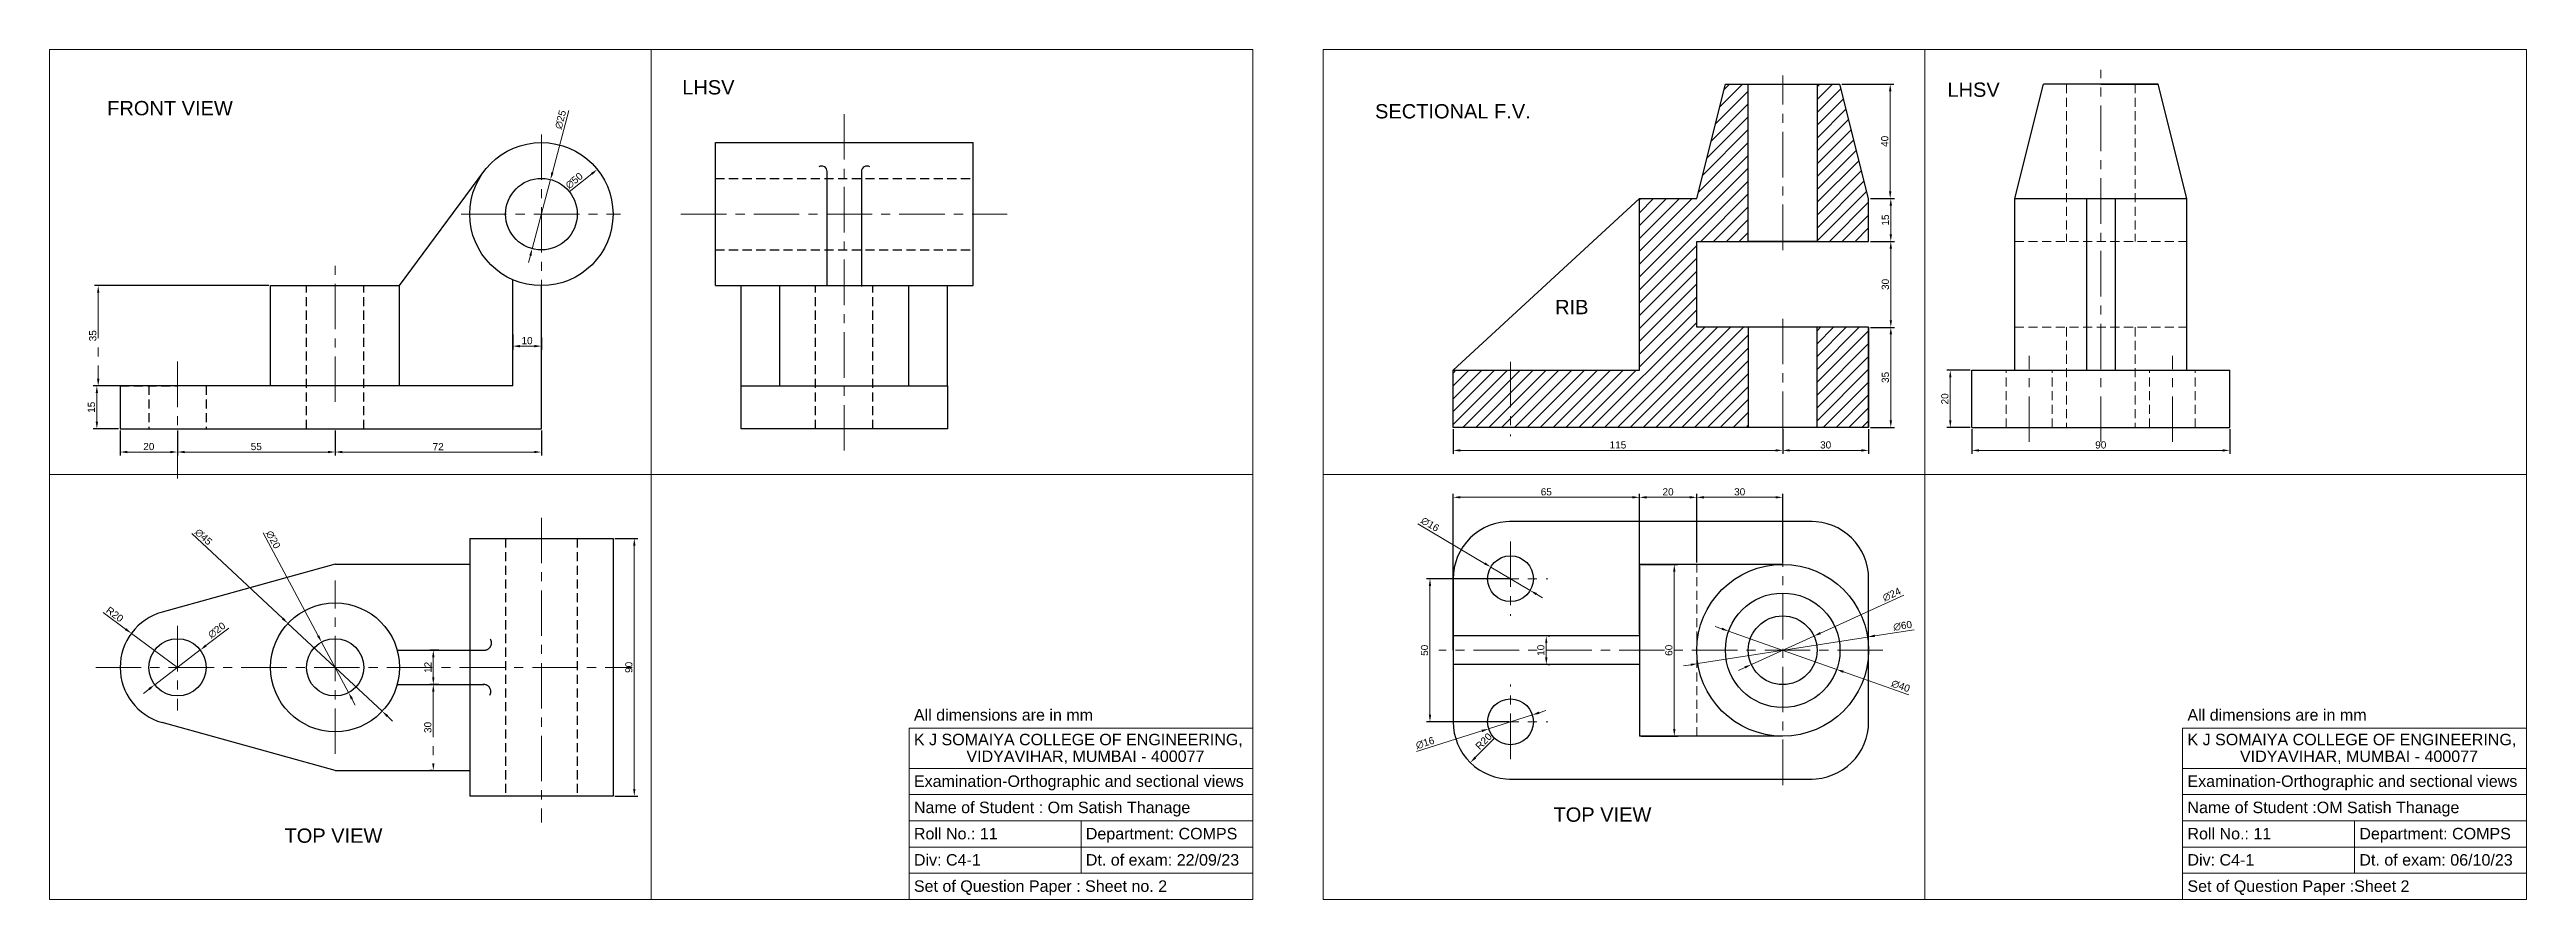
# Model space of a CAD drawing. Header units: millimetres. Extents: x 1403 to 2268, y 1957 to 2254.
import ezdxf

# ---------------------------------------------------------------- set-up
doc = ezdxf.new("R2010")
doc.units = ezdxf.units.MM
doc.header["$LTSCALE"] = 0.5
doc.linetypes.add('CENTER', pattern=[50.8, 31.75, -6.35, 6.35, -6.35])
doc.linetypes.add('HIDDEN', pattern=[9.525, 6.35, -3.175])
doc.styles.get("Standard").update_dxf_attribs({"font": 'arial.ttf'})
doc.dimstyles.new('ISO-25', dxfattribs={"dimtxt": 2.5, "dimasz": 2.5, "dimexe": 1.25, "dimexo": 0.625, "dimtad": 1, "dimdsep": 46, "dimtxsty": 'Standard', "dimcen": 2.5, "dimadec": 0, "dimazin": 0, "dimtfac": 1, "dimtmove": 0, "dimatfit": 3, "dimfxl": 1, "dimlwd": 9, "dimlwe": -1, "dimarcsym": 0})

msp = doc.modelspace()

# ---------------------------------------------------------------- texts
at = {"lineweight": 9}
for s, height, p in [('All dimensions are in mm', 4.00791, (1704.945, 2019.427)), ('All dimensions are in mm', 4.00791, (2149.434, 2019.427)), ('K J SOMAIYA COLLEGE OF ENGINEERING, ', 4.00791, (1704.945, 2010.819)), ('K J SOMAIYA COLLEGE OF ENGINEERING, ', 4.00791, (2149.434, 2010.819)), ('VIDYAVIHAR, MUMBAI - 400077', 4.00791, (1723.281, 2004.967)), ('VIDYAVIHAR, MUMBAI - 400077', 4.00791, (2167.77, 2004.967)), ('Examination-Orthographic and sectional views', 4.00791, (1704.945, 1996.271)), ('Examination-Orthographic and sectional views', 4.00791, (2149.434, 1996.271)), ('Name of Student : Om Satish Thanage', 4.00791, (1704.945, 1987.104)), ('Name of Student :OM Satish Thanage ', 4.00791, (2149.434, 1987.104)), ('Roll No.: 11 ', 4.00791, (1704.945, 1977.937)), ('Department: COMPS', 4.00791, (1764.945, 1977.937)), ('Roll No.: 11 ', 4.00791, (2149.434, 1977.937)), ('Department: COMPS', 4.00791, (2209.434, 1977.937)), ('Div: C4-1 ', 4.0079, (1704.945, 1968.771)), ('Dt. of exam: 22/09/23', 4.00791, (1764.945, 1968.771)), ('Div: C4-1  ', 4.00791, (2149.434, 1968.771)), ('Dt. of exam: 06/10/23 ', 4.00791, (2209.434, 1968.771)), ('Set of Question Paper : Sheet no. 2 ', 4.00791, (1704.945, 1959.604)), ('Set of Question Paper :Sheet 2', 4.00791, (2149.434, 1959.604))]:
    msp.add_text(s, height=height, dxfattribs=at).set_placement(p)
at = {"char_height": 5, "attachment_point": 1}
for s, width, heights, insert in [('LHSV', 5, [0], (1624.087, 2243.203)), ('LHSV', 5, [0], (2065.672, 2242.381)), ('FRONT VIEW', 65.24839, [0], (1423.389, 2235.931)), ('SECTIONAL F.V.', 65.24839, [0], (1865.899, 2234.829)), ('RIB', 12.28379, [0], (1928.758, 2166.431)), ('TOP VIEW', 36.36647, [5.808], (1928.185, 1989.094)), ('TOP VIEW', 36.36647, [5.808], (1485.282, 1981.74))]:
    msp.add_mtext_dynamic_manual_height_columns(s, width=width, gutter_width=12.5, heights=heights, dxfattribs=dict(at, insert=insert))

# ---------------------------------------------------------------- blocks, each defined once
blk = doc.blocks.new('*D1')
at = {"color": 0, "transparency": 16777216}
for p, q in [((1564.92, 2154.32), (1564.92, 2149.02)), ((1574.92, 2153.28), (1574.92, 2149.02))]:
    blk.add_line(p, q, dxfattribs=at)
at = {"color": 0, "linetype": 'CENTER', "lineweight": 9, "transparency": 16777216}
blk.add_line((1567.42, 2150.27), (1572.42, 2150.27), dxfattribs=at)
for points in [[(1567.42, 2150.69), (1567.42, 2149.85), (1564.92, 2150.27)], [(1572.42, 2150.69), (1572.42, 2149.85), (1574.92, 2150.27)]]:
    blk.add_solid(points, dxfattribs=at)
at = {"layer": 'Defpoints', "color": 0, "linetype": 'CENTER', "lineweight": 9, "transparency": 16777216}
for p in [(1564.92, 2154.94), (1574.92, 2153.9), (1574.92, 2150.27)]:
    blk.add_point(p, dxfattribs=at)
at = {"color": 0, "linetype": 'CENTER', "lineweight": 9, "transparency": 16777216, "insert": (1569.92, 2152.17), "char_height": 2.5, "attachment_point": 5}
blk.add_mtext('10', dxfattribs=at)
blk = doc.blocks.new('*D2')
at = {"color": 0, "transparency": 16777216}
for p, q in [((1502.92, 2120.78), (1502.92, 2112.02)), ((1574.92, 2120.78), (1574.92, 2112.02))]:
    blk.add_line(p, q, dxfattribs=at)
at = {"color": 0, "lineweight": 9, "transparency": 16777216}
blk.add_line((1505.42, 2113.27), (1572.42, 2113.27), dxfattribs=at)
for points in [[(1505.42, 2113.69), (1505.42, 2112.86), (1502.92, 2113.27)], [(1572.42, 2113.69), (1572.42, 2112.86), (1574.92, 2113.27)]]:
    blk.add_solid(points, dxfattribs=at)
at = {"layer": 'Defpoints', "color": 0, "lineweight": 9, "transparency": 16777216}
for p in [(1502.92, 2121.4), (1574.92, 2121.4), (1574.92, 2113.27)]:
    blk.add_point(p, dxfattribs=at)
at = {"color": 0, "lineweight": 9, "transparency": 16777216, "insert": (1538.92, 2115.15), "char_height": 2.5, "attachment_point": 5}
blk.add_mtext('72', dxfattribs=at)
blk = doc.blocks.new('*D3')
at = {"color": 0, "transparency": 16777216}
for p, q in [((1447.92, 2120.78), (1447.92, 2112.02)), ((1502.92, 2120.78), (1502.92, 2112.02))]:
    blk.add_line(p, q, dxfattribs=at)
at = {"color": 0, "lineweight": 9, "transparency": 16777216}
blk.add_line((1450.42, 2113.27), (1500.42, 2113.27), dxfattribs=at)
for points in [[(1450.42, 2113.69), (1450.42, 2112.86), (1447.92, 2113.27)], [(1500.42, 2113.69), (1500.42, 2112.86), (1502.92, 2113.27)]]:
    blk.add_solid(points, dxfattribs=at)
at = {"layer": 'Defpoints', "color": 0, "lineweight": 9, "transparency": 16777216}
for p in [(1447.92, 2121.4), (1502.92, 2121.4), (1502.92, 2113.27)]:
    blk.add_point(p, dxfattribs=at)
at = {"color": 0, "lineweight": 9, "transparency": 16777216, "insert": (1475.42, 2115.17), "char_height": 2.5, "attachment_point": 5}
blk.add_mtext('55', dxfattribs=at)
blk = doc.blocks.new('*D4')
at = {"color": 0, "transparency": 16777216}
for p, q in [((1427.92, 2120.78), (1427.92, 2112.02)), ((1447.92, 2120.78), (1447.92, 2112.02))]:
    blk.add_line(p, q, dxfattribs=at)
at = {"color": 0, "lineweight": 9, "transparency": 16777216}
blk.add_line((1430.42, 2113.27), (1445.42, 2113.27), dxfattribs=at)
for points in [[(1430.42, 2113.69), (1430.42, 2112.86), (1427.92, 2113.27)], [(1445.42, 2113.69), (1445.42, 2112.86), (1447.92, 2113.27)]]:
    blk.add_solid(points, dxfattribs=at)
at = {"layer": 'Defpoints', "color": 0, "lineweight": 9, "transparency": 16777216}
for p in [(1427.92, 2121.4), (1447.92, 2121.4), (1447.92, 2113.27)]:
    blk.add_point(p, dxfattribs=at)
at = {"color": 0, "lineweight": 9, "transparency": 16777216, "insert": (1437.92, 2115.18), "char_height": 2.5, "attachment_point": 5}
blk.add_mtext('20', dxfattribs=at)
blk = doc.blocks.new('*D5')
at = {"color": 0, "lineweight": 9, "transparency": 16777216}
blk.add_line((1584.65, 2204.18), (1592.5, 2210.46), dxfattribs=at)
blk.add_solid([(1592.24, 2210.78), (1592.76, 2210.13), (1594.45, 2212.02)], dxfattribs=at)
at = {"layer": 'Defpoints', "color": 0, "lineweight": 9, "transparency": 16777216}
for p in [(1594.45, 2212.02), (1555.4, 2180.79)]:
    blk.add_point(p, dxfattribs=at)
at = {"color": 0, "lineweight": 9, "transparency": 16777216, "insert": (1586.37, 2208.08), "char_height": 2.5, "attachment_point": 5, "rotation": 38.65437}
blk.add_mtext('∅50', dxfattribs=at)
blk = doc.blocks.new('*D6')
at = {"color": 0, "lineweight": 9, "transparency": 16777216}
for p, q in [((1584.5, 2232.59), (1578.76, 2210.9)), ((1571.73, 2184.32), (1578.12, 2208.49)), ((1571.09, 2181.9), (1570.45, 2179.48))]:
    blk.add_line(p, q, dxfattribs=at)
for points in [[(1578.36, 2211.01), (1579.17, 2210.8), (1578.12, 2208.49)], [(1570.68, 2182.01), (1571.49, 2181.79), (1571.73, 2184.32)]]:
    blk.add_solid(points, dxfattribs=at)
at = {"layer": 'Defpoints', "color": 0, "lineweight": 9, "transparency": 16777216}
for p in [(1578.12, 2208.49), (1571.73, 2184.32)]:
    blk.add_point(p, dxfattribs=at)
at = {"color": 0, "lineweight": 9, "transparency": 16777216, "insert": (1581.63, 2229.43), "char_height": 2.5, "attachment_point": 5, "rotation": 75.17327}
blk.add_mtext('∅25', dxfattribs=at)
blk = doc.blocks.new('*D7')
at = {"color": 0, "transparency": 16777216}
for p, q in [((1539.08, 2044.04), (1535.96, 2044.04)), ((1539.08, 2032.04), (1535.96, 2032.04))]:
    blk.add_line(p, q, dxfattribs=at)
at = {"color": 0, "linetype": 'CENTER', "lineweight": 9, "transparency": 16777216}
blk.add_line((1537.21, 2041.54), (1537.21, 2034.54), dxfattribs=at)
for points in [[(1536.8, 2041.54), (1537.63, 2041.54), (1537.21, 2044.04)], [(1536.8, 2034.54), (1537.63, 2034.54), (1537.21, 2032.04)]]:
    blk.add_solid(points, dxfattribs=at)
at = {"layer": 'Defpoints', "color": 0, "linetype": 'CENTER', "lineweight": 9, "transparency": 16777216}
for p in [(1539.71, 2044.04), (1537.21, 2032.04), (1539.71, 2032.04)]:
    blk.add_point(p, dxfattribs=at)
at = {"color": 0, "linetype": 'CENTER', "lineweight": 30, "transparency": 16777216, "insert": (1535.33, 2038.04), "char_height": 2.5, "attachment_point": 5, "rotation": 90}
blk.add_mtext('12', dxfattribs=at)
blk = doc.blocks.new('*D8')
at = {"color": 0, "transparency": 16777216}
for p, q in [((1536.9, 2032.04), (1535.96, 2032.04)), ((1536.9, 2002.04), (1535.96, 2002.04))]:
    blk.add_line(p, q, dxfattribs=at)
at = {"color": 0, "linetype": 'CENTER', "lineweight": 9, "transparency": 16777216}
blk.add_line((1537.21, 2029.54), (1537.21, 2004.54), dxfattribs=at)
for points in [[(1536.8, 2029.54), (1537.63, 2029.54), (1537.21, 2032.04)], [(1536.8, 2004.54), (1537.63, 2004.54), (1537.21, 2002.04)]]:
    blk.add_solid(points, dxfattribs=at)
at = {"layer": 'Defpoints', "color": 0, "linetype": 'CENTER', "lineweight": 9, "transparency": 16777216}
for p in [(1537.52, 2032.04), (1537.21, 2002.04), (1537.52, 2002.04)]:
    blk.add_point(p, dxfattribs=at)
at = {"color": 0, "linetype": 'CENTER', "lineweight": 30, "transparency": 16777216, "insert": (1535.31, 2017.04), "char_height": 2.5, "attachment_point": 5, "rotation": 90}
blk.add_mtext('30', dxfattribs=at)
blk = doc.blocks.new('*D9')
at = {"color": 0, "transparency": 16777216}
for p, q in [((1427.3, 2136.4), (1418.53, 2136.4)), ((1427.3, 2121.4), (1418.53, 2121.4))]:
    blk.add_line(p, q, dxfattribs=at)
at = {"color": 0, "linetype": 'CENTER', "lineweight": 9, "transparency": 16777216}
blk.add_line((1419.78, 2133.9), (1419.78, 2123.9), dxfattribs=at)
for points in [[(1419.36, 2133.9), (1420.2, 2133.9), (1419.78, 2136.4)], [(1419.36, 2123.9), (1420.2, 2123.9), (1419.78, 2121.4)]]:
    blk.add_solid(points, dxfattribs=at)
at = {"layer": 'Defpoints', "color": 0, "linetype": 'CENTER', "lineweight": 9, "transparency": 16777216}
for p in [(1427.92, 2136.4), (1419.78, 2121.4), (1427.92, 2121.4)]:
    blk.add_point(p, dxfattribs=at)
at = {"color": 0, "linetype": 'CENTER', "lineweight": 9, "transparency": 16777216, "insert": (1417.88, 2128.9), "char_height": 2.5, "attachment_point": 5, "rotation": 90}
blk.add_mtext('15', dxfattribs=at)
blk = doc.blocks.new('*D10')
at = {"color": 0, "transparency": 16777216}
for p, q in [((1479.8, 2171.4), (1419.01, 2171.4)), ((1479.8, 2136.4), (1419.01, 2136.4))]:
    blk.add_line(p, q, dxfattribs=at)
at = {"color": 0, "linetype": 'CENTER', "lineweight": 9, "transparency": 16777216}
blk.add_line((1420.26, 2168.9), (1420.26, 2138.9), dxfattribs=at)
for points in [[(1419.84, 2168.9), (1420.68, 2168.9), (1420.26, 2171.4)], [(1419.84, 2138.9), (1420.68, 2138.9), (1420.26, 2136.4)]]:
    blk.add_solid(points, dxfattribs=at)
at = {"layer": 'Defpoints', "color": 0, "linetype": 'CENTER', "lineweight": 9, "transparency": 16777216}
for p in [(1480.42, 2171.4), (1420.26, 2136.4), (1480.42, 2136.4)]:
    blk.add_point(p, dxfattribs=at)
at = {"color": 0, "linetype": 'CENTER', "lineweight": 9, "transparency": 16777216, "insert": (1418.36, 2153.9), "char_height": 2.5, "attachment_point": 5, "rotation": 90}
blk.add_mtext('35', dxfattribs=at)
blk = doc.blocks.new('*D11')
at = {"color": 0, "lineweight": 9, "transparency": 16777216}
for p, q in [((1465.83, 2051.74), (1457.86, 2045.64)), ((1439.98, 2031.97), (1455.87, 2044.12)), ((1437.99, 2030.45), (1436.01, 2028.93))]:
    blk.add_line(p, q, dxfattribs=at)
for points in [[(1457.6, 2045.97), (1458.11, 2045.31), (1455.87, 2044.12)], [(1437.74, 2030.78), (1438.25, 2030.12), (1439.98, 2031.97)]]:
    blk.add_solid(points, dxfattribs=at)
at = {"layer": 'Defpoints', "color": 0, "lineweight": 9, "transparency": 16777216}
for p in [(1455.87, 2044.12), (1439.98, 2031.97)]:
    blk.add_point(p, dxfattribs=at)
at = {"color": 0, "lineweight": 9, "transparency": 16777216, "insert": (1461.64, 2051.01), "char_height": 2.5, "attachment_point": 5, "rotation": 37.40095}
blk.add_mtext('∅20', dxfattribs=at)
blk = doc.blocks.new('*D12')
at = {"color": 0, "lineweight": 9, "transparency": 16777216}
for p, q in [((1477.81, 2085.06), (1497.03, 2049.07)), ((1507.64, 2029.22), (1498.21, 2046.86)), ((1508.82, 2027.02), (1509.99, 2024.81))]:
    blk.add_line(p, q, dxfattribs=at)
for points in [[(1497.4, 2049.27), (1496.67, 2048.87), (1498.21, 2046.86)], [(1509.18, 2027.22), (1508.45, 2026.82), (1507.64, 2029.22)]]:
    blk.add_solid(points, dxfattribs=at)
at = {"layer": 'Defpoints', "color": 0, "lineweight": 9, "transparency": 16777216}
for p in [(1498.21, 2046.86), (1507.64, 2029.22)]:
    blk.add_point(p, dxfattribs=at)
at = {"color": 0, "lineweight": 9, "transparency": 16777216, "insert": (1481.32, 2082.66), "char_height": 2.5, "attachment_point": 5, "rotation": 298.11375}
blk.add_mtext('∅20', dxfattribs=at)
blk = doc.blocks.new('*D13')
at = {"color": 0, "lineweight": 9, "transparency": 16777216}
for p, q in [((1452.89, 2084.77), (1484.65, 2055.11)), ((1519.37, 2022.69), (1486.48, 2053.4)), ((1521.2, 2020.98), (1523.02, 2019.28))]:
    blk.add_line(p, q, dxfattribs=at)
for points in [[(1484.94, 2055.41), (1484.37, 2054.8), (1486.48, 2053.4)], [(1521.48, 2021.29), (1520.91, 2020.68), (1519.37, 2022.69)]]:
    blk.add_solid(points, dxfattribs=at)
at = {"layer": 'Defpoints', "color": 0, "lineweight": 9, "transparency": 16777216}
for p in [(1486.48, 2053.4), (1519.37, 2022.69)]:
    blk.add_point(p, dxfattribs=at)
at = {"color": 0, "lineweight": 9, "transparency": 16777216, "insert": (1457, 2083.62), "char_height": 2.5, "attachment_point": 5, "rotation": 316.96282}
blk.add_mtext('∅45', dxfattribs=at)
blk = doc.blocks.new('*D14')
at = {"color": 0, "lineweight": 9, "transparency": 16777216}
for p, q in [((1422, 2057.16), (1429.82, 2051.4)), ((1447.92, 2038.04), (1431.83, 2049.91))]:
    blk.add_line(p, q, dxfattribs=at)
blk.add_solid([(1430.06, 2051.73), (1429.57, 2051.06), (1431.83, 2049.91)], dxfattribs=at)
at = {"layer": 'Defpoints', "color": 0, "lineweight": 9, "transparency": 16777216}
for p in [(1431.83, 2049.91), (1447.92, 2038.04)]:
    blk.add_point(p, dxfattribs=at)
at = {"color": 0, "lineweight": 9, "transparency": 16777216, "insert": (1426.03, 2056.55), "char_height": 2.5, "attachment_point": 5, "rotation": 323.5977}
blk.add_mtext('R20', dxfattribs=at)
blk = doc.blocks.new('*D15')
at = {"color": 0, "transparency": 16777216}
for p, q in [((1600.55, 2083.04), (1608.61, 2083.04)), ((1600.55, 1993.04), (1608.61, 1993.04))]:
    blk.add_line(p, q, dxfattribs=at)
at = {"color": 0, "lineweight": 9, "transparency": 16777216}
blk.add_line((1607.36, 2080.54), (1607.36, 1995.54), dxfattribs=at)
for points in [[(1606.94, 2080.54), (1607.77, 2080.54), (1607.36, 2083.04)], [(1606.94, 1995.54), (1607.77, 1995.54), (1607.36, 1993.04)]]:
    blk.add_solid(points, dxfattribs=at)
at = {"layer": 'Defpoints', "color": 0, "lineweight": 9, "transparency": 16777216}
for p in [(1599.92, 2083.04), (1599.92, 1993.04), (1607.36, 1993.04)]:
    blk.add_point(p, dxfattribs=at)
at = {"color": 0, "lineweight": 9, "transparency": 16777216, "insert": (1605.46, 2038.04), "char_height": 2.5, "attachment_point": 5, "rotation": 90}
blk.add_mtext('90', dxfattribs=at)
blk = doc.blocks.new('*D37')
at = {"color": 0, "transparency": 16777216}
for p, q in [((2038.79, 2201.84), (2047.15, 2201.84)), ((2038.79, 2186.84), (2047.15, 2186.84))]:
    blk.add_line(p, q, dxfattribs=at)
at = {"color": 0, "lineweight": 9, "transparency": 16777216}
blk.add_line((2045.9, 2199.34), (2045.9, 2189.34), dxfattribs=at)
at = {"color": 0, "lineweight": 30, "transparency": 16777216}
for points in [[(2045.49, 2199.34), (2046.32, 2199.34), (2045.9, 2201.84)], [(2045.49, 2189.34), (2046.32, 2189.34), (2045.9, 2186.84)]]:
    blk.add_solid(points, dxfattribs=at)
at = {"layer": 'Defpoints', "color": 0, "lineweight": 30, "transparency": 16777216}
for p in [(2038.16, 2201.84), (2038.16, 2186.84), (2045.9, 2186.84)]:
    blk.add_point(p, dxfattribs=at)
at = {"color": 0, "lineweight": 9, "transparency": 16777216, "insert": (2044, 2194.34), "char_height": 2.5, "attachment_point": 5, "rotation": 90}
blk.add_mtext('15', dxfattribs=at)
blk = doc.blocks.new('*D38')
at = {"color": 0, "transparency": 16777216}
for p, q in [((2028.79, 2241.84), (2046.94, 2241.84)), ((2038.79, 2201.84), (2046.94, 2201.84))]:
    blk.add_line(p, q, dxfattribs=at)
at = {"color": 0, "lineweight": 9, "transparency": 16777216}
blk.add_line((2045.69, 2239.34), (2045.69, 2204.34), dxfattribs=at)
at = {"color": 0, "lineweight": 30, "transparency": 16777216}
for points in [[(2045.28, 2239.34), (2046.11, 2239.34), (2045.69, 2241.84)], [(2045.28, 2204.34), (2046.11, 2204.34), (2045.69, 2201.84)]]:
    blk.add_solid(points, dxfattribs=at)
at = {"layer": 'Defpoints', "color": 0, "lineweight": 30, "transparency": 16777216}
for p in [(2028.16, 2241.84), (2038.16, 2201.84), (2045.69, 2201.84)]:
    blk.add_point(p, dxfattribs=at)
at = {"color": 0, "lineweight": 9, "transparency": 16777216, "insert": (2043.79, 2221.84), "char_height": 2.5, "attachment_point": 5, "rotation": 90}
blk.add_mtext('40', dxfattribs=at)
blk = doc.blocks.new('*D39')
at = {"color": 0, "transparency": 16777216}
for p, q in [((2008.16, 2118.22), (2008.16, 2112.59)), ((2038.16, 2121.22), (2038.16, 2112.59))]:
    blk.add_line(p, q, dxfattribs=at)
at = {"color": 0, "lineweight": 9, "transparency": 16777216}
blk.add_line((2010.66, 2113.84), (2035.66, 2113.84), dxfattribs=at)
at = {"color": 0, "lineweight": 30, "transparency": 16777216}
for points in [[(2010.66, 2114.26), (2010.66, 2113.42), (2008.16, 2113.84)], [(2035.66, 2114.26), (2035.66, 2113.42), (2038.16, 2113.84)]]:
    blk.add_solid(points, dxfattribs=at)
at = {"layer": 'Defpoints', "color": 0, "lineweight": 30, "transparency": 16777216}
for p in [(2008.16, 2118.84), (2038.16, 2121.84), (2038.16, 2113.84)]:
    blk.add_point(p, dxfattribs=at)
at = {"color": 0, "lineweight": 9, "transparency": 16777216, "insert": (2023.16, 2115.74), "char_height": 2.5, "attachment_point": 5}
blk.add_mtext('30', dxfattribs=at)
blk = doc.blocks.new('*D40')
at = {"color": 0, "transparency": 16777216}
for p, q in [((1893.16, 2121.22), (1893.16, 2112.59)), ((2008.16, 2121.22), (2008.16, 2112.59))]:
    blk.add_line(p, q, dxfattribs=at)
at = {"color": 0, "lineweight": 9, "transparency": 16777216}
blk.add_line((1895.66, 2113.84), (2005.66, 2113.84), dxfattribs=at)
at = {"color": 0, "lineweight": 30, "transparency": 16777216}
for points in [[(1895.66, 2114.26), (1895.66, 2113.42), (1893.16, 2113.84)], [(2005.66, 2114.26), (2005.66, 2113.42), (2008.16, 2113.84)]]:
    blk.add_solid(points, dxfattribs=at)
at = {"layer": 'Defpoints', "color": 0, "lineweight": 30, "transparency": 16777216}
for p in [(1893.16, 2121.84), (2008.16, 2121.84), (2008.16, 2113.84)]:
    blk.add_point(p, dxfattribs=at)
at = {"color": 0, "lineweight": 9, "transparency": 16777216, "insert": (1950.66, 2115.74), "char_height": 2.5, "attachment_point": 5}
blk.add_mtext('115', dxfattribs=at)
blk = doc.blocks.new('*D41')
at = {"color": 0, "lineweight": 9, "transparency": 16777216}
blk.add_line((1907.7, 2013.45), (1900.89, 2006.52), dxfattribs=at)
at = {"color": 0, "lineweight": 30, "transparency": 16777216}
blk.add_solid([(1900.59, 2006.82), (1901.18, 2006.23), (1899.13, 2004.74)], dxfattribs=at)
at = {"layer": 'Defpoints', "color": 0, "lineweight": 30, "transparency": 16777216}
for p in [(1913.16, 2019), (1899.13, 2004.74)]:
    blk.add_point(p, dxfattribs=at)
at = {"color": 0, "lineweight": 9, "transparency": 16777216, "insert": (1903.82, 2012.21), "char_height": 2.5, "attachment_point": 5, "rotation": 45.46434}
blk.add_mtext('R20', dxfattribs=at)
blk = doc.blocks.new('*D42')
at = {"color": 0, "transparency": 16777216}
for p, q in [((1912.54, 2069), (1883.82, 2069)), ((1912.54, 2019), (1883.82, 2019))]:
    blk.add_line(p, q, dxfattribs=at)
at = {"color": 0, "lineweight": 9, "transparency": 16777216}
blk.add_line((1885.07, 2066.5), (1885.07, 2021.5), dxfattribs=at)
at = {"color": 0, "lineweight": 30, "transparency": 16777216}
for points in [[(1884.65, 2066.5), (1885.48, 2066.5), (1885.07, 2069)], [(1884.65, 2021.5), (1885.48, 2021.5), (1885.07, 2019)]]:
    blk.add_solid(points, dxfattribs=at)
at = {"layer": 'Defpoints', "color": 0, "lineweight": 30, "transparency": 16777216}
for p in [(1913.16, 2069), (1885.07, 2019), (1913.16, 2019)]:
    blk.add_point(p, dxfattribs=at)
at = {"color": 0, "lineweight": 9, "transparency": 16777216, "insert": (1883.16, 2044), "char_height": 2.5, "attachment_point": 5, "rotation": 90}
blk.add_mtext('50', dxfattribs=at)
blk = doc.blocks.new('*D43')
at = {"color": 0, "lineweight": 9, "transparency": 16777216}
for p, q in [((1880.84, 2088.24), (1904.14, 2074.37)), ((1920.04, 2064.91), (1906.29, 2073.09)), ((1922.19, 2063.63), (1924.33, 2062.35))]:
    blk.add_line(p, q, dxfattribs=at)
at = {"color": 0, "lineweight": 30, "transparency": 16777216}
for points in [[(1904.35, 2074.73), (1903.93, 2074.01), (1906.29, 2073.09)], [(1922.4, 2063.99), (1921.97, 2063.27), (1920.04, 2064.91)]]:
    blk.add_solid(points, dxfattribs=at)
at = {"layer": 'Defpoints', "color": 0, "lineweight": 30, "transparency": 16777216}
for p in [(1906.29, 2073.09), (1920.04, 2064.91)]:
    blk.add_point(p, dxfattribs=at)
at = {"color": 0, "lineweight": 9, "transparency": 16777216, "insert": (1885.09, 2088), "char_height": 2.5, "attachment_point": 5, "rotation": 329.2366}
blk.add_mtext('∅16', dxfattribs=at)
blk = doc.blocks.new('*D44')
at = {"color": 0, "transparency": 16777216}
for p, q in [((1958.16, 2074.63), (1958.16, 2098.7)), ((1978.16, 2074.63), (1978.16, 2098.7))]:
    blk.add_line(p, q, dxfattribs=at)
at = {"color": 0, "lineweight": 9, "transparency": 16777216}
blk.add_line((1960.66, 2097.45), (1975.66, 2097.45), dxfattribs=at)
at = {"color": 0, "lineweight": 30, "transparency": 16777216}
for points in [[(1960.66, 2097.87), (1960.66, 2097.03), (1958.16, 2097.45)], [(1975.66, 2097.87), (1975.66, 2097.03), (1978.16, 2097.45)]]:
    blk.add_solid(points, dxfattribs=at)
at = {"layer": 'Defpoints', "color": 0, "lineweight": 30, "transparency": 16777216}
for p in [(1978.16, 2097.45), (1958.16, 2074), (1978.16, 2074)]:
    blk.add_point(p, dxfattribs=at)
at = {"color": 0, "lineweight": 9, "transparency": 16777216, "insert": (1968.16, 2099.35), "char_height": 2.5, "attachment_point": 5}
blk.add_mtext('20', dxfattribs=at)
blk = doc.blocks.new('*D45')
at = {"color": 0, "transparency": 16777216}
for p, q in [((1978.16, 2074.63), (1978.16, 2098.7)), ((2008.16, 2074.63), (2008.16, 2098.7))]:
    blk.add_line(p, q, dxfattribs=at)
at = {"color": 0, "lineweight": 9, "transparency": 16777216}
blk.add_line((1980.66, 2097.45), (2005.66, 2097.45), dxfattribs=at)
at = {"color": 0, "lineweight": 30, "transparency": 16777216}
for points in [[(1980.66, 2097.87), (1980.66, 2097.03), (1978.16, 2097.45)], [(2005.66, 2097.87), (2005.66, 2097.03), (2008.16, 2097.45)]]:
    blk.add_solid(points, dxfattribs=at)
at = {"layer": 'Defpoints', "color": 0, "lineweight": 30, "transparency": 16777216}
for p in [(2008.16, 2097.45), (1978.16, 2074), (2008.16, 2074)]:
    blk.add_point(p, dxfattribs=at)
at = {"color": 0, "lineweight": 9, "transparency": 16777216, "insert": (1993.16, 2099.35), "char_height": 2.5, "attachment_point": 5}
blk.add_mtext('30', dxfattribs=at)
blk = doc.blocks.new('*D46')
at = {"color": 0, "transparency": 16777216}
for p, q in [((1893.16, 2049.63), (1893.16, 2098.7)), ((1958.16, 2049.63), (1958.16, 2098.7))]:
    blk.add_line(p, q, dxfattribs=at)
at = {"color": 0, "lineweight": 9, "transparency": 16777216}
blk.add_line((1955.66, 2097.45), (1895.66, 2097.45), dxfattribs=at)
at = {"color": 0, "lineweight": 30, "transparency": 16777216}
for points in [[(1895.66, 2097.87), (1895.66, 2097.03), (1893.16, 2097.45)], [(1955.66, 2097.87), (1955.66, 2097.03), (1958.16, 2097.45)]]:
    blk.add_solid(points, dxfattribs=at)
at = {"layer": 'Defpoints', "color": 0, "lineweight": 30, "transparency": 16777216}
for p in [(1893.16, 2097.45), (1893.16, 2049), (1958.16, 2049)]:
    blk.add_point(p, dxfattribs=at)
at = {"color": 0, "lineweight": 9, "transparency": 16777216, "insert": (1925.66, 2099.35), "char_height": 2.5, "attachment_point": 5}
blk.add_mtext('65', dxfattribs=at)
blk = doc.blocks.new('*D47')
at = {"color": 0, "lineweight": 9, "transparency": 16777216}
for p, q in [((2050.46, 2063.26), (2021.36, 2050.01)), ((1997.24, 2039.03), (2019.08, 2048.97)), ((1994.97, 2037.99), (1992.69, 2036.96))]:
    blk.add_line(p, q, dxfattribs=at)
at = {"color": 0, "lineweight": 30, "transparency": 16777216}
for points in [[(2021.19, 2050.39), (2021.53, 2049.63), (2019.08, 2048.97)], [(1994.79, 2038.37), (1995.14, 2037.61), (1997.24, 2039.03)]]:
    blk.add_solid(points, dxfattribs=at)
at = {"layer": 'Defpoints', "color": 0, "lineweight": 30, "transparency": 16777216}
for p in [(2019.08, 2048.97), (1997.24, 2039.03)]:
    blk.add_point(p, dxfattribs=at)
at = {"color": 0, "lineweight": 9, "transparency": 16777216, "insert": (2046.21, 2063.49), "char_height": 2.5, "attachment_point": 5, "rotation": 24.4828}
blk.add_mtext('∅24', dxfattribs=at)
blk = doc.blocks.new('*D48')
at = {"color": 0, "lineweight": 9, "transparency": 16777216}
for p, q in [((1986.96, 2051.52), (1984.6, 2052.35)), ((1989.31, 2050.68), (2027.01, 2037.32)), ((2052.24, 2028.38), (2029.37, 2036.48))]:
    blk.add_line(p, q, dxfattribs=at)
at = {"color": 0, "lineweight": 30, "transparency": 16777216}
for points in [[(1987.09, 2051.91), (1986.82, 2051.12), (1989.31, 2050.68)], [(2029.51, 2036.88), (2029.23, 2036.09), (2027.01, 2037.32)]]:
    blk.add_solid(points, dxfattribs=at)
at = {"layer": 'Defpoints', "color": 0, "lineweight": 30, "transparency": 16777216}
for p in [(1989.31, 2050.68), (2027.01, 2037.32)]:
    blk.add_point(p, dxfattribs=at)
at = {"color": 0, "lineweight": 9, "transparency": 16777216, "insert": (2049.34, 2031.5), "char_height": 2.5, "attachment_point": 5, "rotation": 340.48554}
blk.add_mtext('∅40', dxfattribs=at)
blk = doc.blocks.new('*D49')
at = {"color": 0, "lineweight": 9, "transparency": 16777216}
for p, q in [((2054.05, 2051.19), (2040.27, 2049.03)), ((1978.52, 2039.36), (2037.8, 2048.64)), ((1976.05, 2038.97), (1973.58, 2038.58))]:
    blk.add_line(p, q, dxfattribs=at)
at = {"color": 0, "lineweight": 30, "transparency": 16777216}
for points in [[(2040.21, 2049.44), (2040.34, 2048.62), (2037.8, 2048.64)], [(1975.99, 2039.38), (1976.12, 2038.56), (1978.52, 2039.36)]]:
    blk.add_solid(points, dxfattribs=at)
at = {"layer": 'Defpoints', "color": 0, "lineweight": 30, "transparency": 16777216}
for p in [(2037.8, 2048.64), (1978.52, 2039.36)]:
    blk.add_point(p, dxfattribs=at)
at = {"color": 0, "lineweight": 9, "transparency": 16777216, "insert": (2050.02, 2052.55), "char_height": 2.5, "attachment_point": 5, "rotation": 8.90388}
blk.add_mtext('∅60', dxfattribs=at)
blk = doc.blocks.new('*D50')
at = {"color": 0, "transparency": 16777216}
for p, q in [((2073.55, 2141.84), (2065.41, 2141.84)), ((2073.55, 2121.84), (2065.41, 2121.84))]:
    blk.add_line(p, q, dxfattribs=at)
at = {"color": 0, "lineweight": 9, "transparency": 16777216}
blk.add_line((2066.66, 2124.34), (2066.66, 2139.34), dxfattribs=at)
at = {"color": 0, "lineweight": 30, "transparency": 16777216}
for points in [[(2066.25, 2139.34), (2067.08, 2139.34), (2066.66, 2141.84)], [(2066.25, 2124.34), (2067.08, 2124.34), (2066.66, 2121.84)]]:
    blk.add_solid(points, dxfattribs=at)
at = {"layer": 'Defpoints', "color": 0, "lineweight": 30, "transparency": 16777216}
for p in [(2066.66, 2141.84), (2074.18, 2141.84), (2074.18, 2121.84)]:
    blk.add_point(p, dxfattribs=at)
at = {"color": 0, "lineweight": 9, "transparency": 16777216, "insert": (2064.76, 2131.84), "char_height": 2.5, "attachment_point": 5, "rotation": 90}
blk.add_mtext('20', dxfattribs=at)
blk = doc.blocks.new('*D51')
at = {"color": 0, "transparency": 16777216}
for p, q in [((2074.18, 2121.22), (2074.18, 2112.59)), ((2164.18, 2121.22), (2164.18, 2112.59))]:
    blk.add_line(p, q, dxfattribs=at)
at = {"color": 0, "lineweight": 9, "transparency": 16777216}
blk.add_line((2076.68, 2113.84), (2161.68, 2113.84), dxfattribs=at)
at = {"color": 0, "lineweight": 30, "transparency": 16777216}
for points in [[(2076.68, 2114.26), (2076.68, 2113.42), (2074.18, 2113.84)], [(2161.68, 2114.26), (2161.68, 2113.42), (2164.18, 2113.84)]]:
    blk.add_solid(points, dxfattribs=at)
at = {"layer": 'Defpoints', "color": 0, "lineweight": 30, "transparency": 16777216}
for p in [(2074.18, 2121.84), (2164.18, 2121.84), (2164.18, 2113.84)]:
    blk.add_point(p, dxfattribs=at)
at = {"color": 0, "lineweight": 9, "transparency": 16777216, "insert": (2119.18, 2115.74), "char_height": 2.5, "attachment_point": 5}
blk.add_mtext('90', dxfattribs=at)
blk = doc.blocks.new('*D52')
at = {"color": 0, "transparency": 16777216}
for p, q in [((2038.79, 2186.84), (2047.15, 2186.84)), ((2038.79, 2156.84), (2047.15, 2156.84))]:
    blk.add_line(p, q, dxfattribs=at)
at = {"color": 0, "lineweight": 9, "transparency": 16777216}
blk.add_line((2045.9, 2184.34), (2045.9, 2159.34), dxfattribs=at)
at = {"color": 0, "lineweight": 30, "transparency": 16777216}
for points in [[(2045.49, 2184.34), (2046.32, 2184.34), (2045.9, 2186.84)], [(2045.49, 2159.34), (2046.32, 2159.34), (2045.9, 2156.84)]]:
    blk.add_solid(points, dxfattribs=at)
at = {"layer": 'Defpoints', "color": 0, "lineweight": 30, "transparency": 16777216}
for p in [(2038.16, 2186.84), (2038.16, 2156.84), (2045.9, 2156.84)]:
    blk.add_point(p, dxfattribs=at)
at = {"color": 0, "transparency": 16777216, "insert": (2044, 2171.84), "char_height": 2.5, "attachment_point": 5, "rotation": 90}
blk.add_mtext('30', dxfattribs=at)
blk = doc.blocks.new('*D36')
at = {"color": 0, "transparency": 16777216}
for p, q in [((2038.79, 2156.84), (2047.15, 2156.84)), ((2038.79, 2121.84), (2047.15, 2121.84))]:
    blk.add_line(p, q, dxfattribs=at)
at = {"color": 0, "lineweight": 9, "transparency": 16777216}
blk.add_line((2045.9, 2154.34), (2045.9, 2124.34), dxfattribs=at)
at = {"color": 0, "lineweight": 30, "transparency": 16777216}
for points in [[(2045.49, 2154.34), (2046.32, 2154.34), (2045.9, 2156.84)], [(2045.49, 2124.34), (2046.32, 2124.34), (2045.9, 2121.84)]]:
    blk.add_solid(points, dxfattribs=at)
at = {"layer": 'Defpoints', "color": 0, "lineweight": 30, "transparency": 16777216}
for p in [(2038.16, 2156.84), (2038.16, 2121.84), (2045.9, 2121.84)]:
    blk.add_point(p, dxfattribs=at)
at = {"color": 0, "transparency": 16777216, "insert": (2044, 2139.34), "char_height": 2.5, "attachment_point": 5, "rotation": 90}
blk.add_mtext('35', dxfattribs=at)
blk = doc.blocks.new('*D53')
at = {"color": 0, "transparency": 16777216}
for p, q in [((1926.29, 2049), (1926.91, 2049)), ((1926.29, 2039), (1926.91, 2039))]:
    blk.add_line(p, q, dxfattribs=at)
at = {"color": 0, "lineweight": 9, "transparency": 16777216}
blk.add_line((1925.66, 2046.5), (1925.66, 2041.5), dxfattribs=at)
at = {"color": 0, "lineweight": 30, "transparency": 16777216}
for points in [[(1925.25, 2046.5), (1926.08, 2046.5), (1925.66, 2049)], [(1925.25, 2041.5), (1926.08, 2041.5), (1925.66, 2039)]]:
    blk.add_solid(points, dxfattribs=at)
at = {"layer": 'Defpoints', "color": 0, "lineweight": 30, "transparency": 16777216}
for p in [(1925.66, 2049), (1925.66, 2039), (1925.66, 2039)]:
    blk.add_point(p, dxfattribs=at)
at = {"color": 0, "transparency": 16777216, "insert": (1923.76, 2044), "char_height": 2.5, "attachment_point": 5, "rotation": 90}
blk.add_mtext('10', dxfattribs=at)
blk = doc.blocks.new('*D54')
at = {"color": 0, "lineweight": 9, "transparency": 16777216}
for p, q in [((1923.17, 2022.17), (1925.55, 2022.93)), ((1880.35, 2008.6), (1903.15, 2015.83)), ((1920.79, 2021.42), (1905.54, 2016.58))]:
    blk.add_line(p, q, dxfattribs=at)
at = {"color": 0, "lineweight": 30, "transparency": 16777216}
for points in [[(1903.03, 2016.22), (1903.28, 2015.43), (1905.54, 2016.58)], [(1923.05, 2022.57), (1923.3, 2021.78), (1920.79, 2021.42)]]:
    blk.add_solid(points, dxfattribs=at)
at = {"layer": 'Defpoints', "color": 0, "lineweight": 30, "transparency": 16777216}
for p in [(1905.54, 2016.58), (1920.79, 2021.42)]:
    blk.add_point(p, dxfattribs=at)
at = {"color": 0, "transparency": 16777216, "insert": (1883.35, 2011.62), "char_height": 2.5, "attachment_point": 5, "rotation": 17.59163}
blk.add_mtext('∅16', dxfattribs=at)
blk = doc.blocks.new('*D55')
at = {"color": 0, "transparency": 16777216}
for p, q in [((1958.79, 2074), (1971.59, 2074)), ((1958.79, 2014), (1971.59, 2014))]:
    blk.add_line(p, q, dxfattribs=at)
at = {"color": 0, "lineweight": 9, "transparency": 16777216}
blk.add_line((1970.34, 2071.5), (1970.34, 2016.5), dxfattribs=at)
at = {"color": 0, "lineweight": 30, "transparency": 16777216}
for points in [[(1969.92, 2071.5), (1970.76, 2071.5), (1970.34, 2074)], [(1969.92, 2016.5), (1970.76, 2016.5), (1970.34, 2014)]]:
    blk.add_solid(points, dxfattribs=at)
at = {"layer": 'Defpoints', "color": 0, "lineweight": 30, "transparency": 16777216}
for p in [(1958.16, 2074), (1958.16, 2014), (1970.34, 2014)]:
    blk.add_point(p, dxfattribs=at)
at = {"color": 0, "transparency": 16777216, "insert": (1968.44, 2044), "char_height": 2.5, "attachment_point": 5, "rotation": 90}
blk.add_mtext('60', dxfattribs=at)

# ---------------------------------------------------------------- dimensions: what is measured, and where the dimension line sits
at = {"lineweight": 9}
for base, p1, p2, picture, middle in [((2045.695, 2201.843), (2028.163, 2241.843), (2038.163, 2201.843), '*D38', (2043.793, 2221.843)), ((2045.904, 2186.843), (2038.163, 2201.843), (2038.163, 2186.843), '*D37', (2044.002, 2194.343)), ((2066.665, 2141.843), (2074.177, 2121.843), (2074.177, 2141.843), '*D50', (2064.763, 2131.843)), ((1607.358, 1993.044), (1599.925, 2083.044), (1599.925, 1993.044), '*D15', (1605.456, 2038.044)), ((1885.066, 2019.001), (1913.163, 2069.001), (1913.163, 2019.001), '*D42', (1883.164, 2044.001))]:
    dim = msp.add_linear_dim(base=base, p1=p1, p2=p2, angle=90, dimstyle='ISO-25', dxfattribs=at)
    dim.commit()
    dim.dimension.update_dxf_attribs({"geometry": picture, "text_midpoint": middle})
for p1, p2, picture, middle in [((1571.726, 2184.318), (1578.124, 2208.485), '*D6', (1583.535, 2228.927)), ((1555.402, 2180.786), (1594.448, 2212.017), '*D5', (1587.598, 2206.538)), ((1519.37, 2022.689), (1486.479, 2053.4), '*D13', (1455.653, 2082.183)), ((1507.637, 2029.224), (1498.213, 2046.864), '*D12', (1479.584, 2081.732)), ((1920.037, 2064.909), (1906.288, 2073.092), '*D43', (1884.082, 2086.311)), ((1997.242, 2039.027), (2019.084, 2048.974), '*D47', (2047.031, 2061.7)), ((1978.524, 2039.357), (2037.801, 2048.644), '*D49', (2050.321, 2050.605)), ((1989.312, 2050.681), (2027.014, 2037.32), '*D48', (2048.682, 2029.64))]:
    dim = msp.add_diameter_dim_2p(p1=p1, p2=p2, dimstyle='ISO-25', dxfattribs=at)
    dim.commit()
    dim.dimension.update_dxf_attribs({"geometry": picture, "text_midpoint": middle, "dimtype": 163})
for base, p1, p2, picture, middle in [((2045.904, 2156.843), (2038.163, 2186.843), (2038.163, 2156.843), '*D52', (2044.001, 2171.843)), ((2045.904, 2121.843), (2038.163, 2156.843), (2038.163, 2121.843), '*D36', (2044.001, 2139.343)), ((1970.341, 2014.001), (1958.163, 2074.001), (1958.163, 2014.001), '*D55', (1968.439, 2044.001)), ((1925.663, 2039.001), (1925.663, 2049.001), (1925.663, 2039.001), '*D53', (1923.761, 2044.001))]:
    dim = msp.add_linear_dim(base=base, p1=p1, p2=p2, angle=90, dimstyle='ISO-25')
    dim.commit()
    dim.dimension.update_dxf_attribs({"geometry": picture, "text_midpoint": middle})
at = {"linetype": 'CENTER', "lineweight": 9}
dim = msp.add_linear_dim(base=(1420.259, 2136.401), p1=(1480.425, 2171.401), p2=(1480.425, 2136.401), angle=90, dimstyle='ISO-25', dxfattribs=at)
dim.commit()
dim.dimension.update_dxf_attribs({"geometry": '*D10', "text_midpoint": (1418.357, 2153.901)})
dim = msp.add_linear_dim(base=(1574.925, 2150.27), p1=(1564.925, 2154.945), p2=(1574.925, 2153.901), dimstyle='ISO-25', dxfattribs=at)
dim.commit()
dim.dimension.update_dxf_attribs({"geometry": '*D1', "text_midpoint": (1569.925, 2152.172)})
dim = msp.add_linear_dim(base=(1419.78, 2121.401), p1=(1427.925, 2136.401), p2=(1427.925, 2121.401), angle=90, dimstyle='ISO-25', dxfattribs=at)
dim.commit()
dim.dimension.update_dxf_attribs({"geometry": '*D9', "text_midpoint": (1419.78, 2128.901), "dimtype": 160})
at = {"lineweight": 9}
for base, p1, p2, picture, middle in [((1447.925, 2113.274), (1427.925, 2121.401), (1447.925, 2121.401), '*D4', (1437.925, 2115.176)), ((1502.925, 2113.274), (1447.925, 2121.401), (1502.925, 2121.401), '*D3', (1475.425, 2115.171)), ((1574.925, 2113.274), (1502.925, 2121.401), (1574.925, 2121.401), '*D2', (1538.925, 2115.154)), ((2008.163, 2113.839), (1893.163, 2121.843), (2008.163, 2121.843), '*D40', (1950.663, 2115.741)), ((2038.163, 2113.839), (2008.163, 2118.843), (2038.163, 2121.843), '*D39', (2023.163, 2115.741)), ((2164.177, 2113.839), (2074.177, 2121.843), (2164.177, 2121.843), '*D51', (2119.177, 2115.741)), ((1893.163, 2097.448), (1958.163, 2049.001), (1893.163, 2049.001), '*D46', (1925.663, 2099.35)), ((1978.163, 2097.448), (1958.163, 2074.001), (1978.163, 2074.001), '*D44', (1968.163, 2099.35)), ((2008.163, 2097.448), (1978.163, 2074.001), (2008.163, 2074.001), '*D45', (1993.163, 2099.351))]:
    dim = msp.add_linear_dim(base=base, p1=p1, p2=p2, dimstyle='ISO-25', dxfattribs=at)
    dim.commit()
    dim.dimension.update_dxf_attribs({"geometry": picture, "text_midpoint": middle})
dim = msp.add_radius_dim(center=(1447.925, 2038.044), mpoint=(1431.828, 2049.913), dimstyle='ISO-25', dxfattribs=at)
dim.commit()
dim.dimension.update_dxf_attribs({"geometry": '*D14', "text_midpoint": (1426.028, 2056.552)})
dim = msp.add_diameter_dim_2p(p1=(1439.981, 2031.97), p2=(1455.869, 2044.118), dimstyle='ISO-25', dxfattribs=at)
dim.commit()
dim.dimension.update_dxf_attribs({"geometry": '*D11', "text_midpoint": (1461.64, 2051.012)})
at = {"linetype": 'CENTER', "lineweight": 30}
for base, p1, p2, picture, middle in [((1537.214, 2032.044), (1539.707, 2044.044), (1539.707, 2032.044), '*D7', (1535.334, 2038.044)), ((1537.214, 2002.044), (1537.523, 2032.044), (1537.523, 2002.044), '*D8', (1535.311, 2017.044))]:
    dim = msp.add_linear_dim(base=base, p1=p1, p2=p2, angle=90, dimstyle='ISO-25', dxfattribs=at)
    dim.commit()
    dim.dimension.update_dxf_attribs({"geometry": picture, "text_midpoint": middle})
dim = msp.add_diameter_dim_2p(p1=(1920.789, 2021.418), p2=(1905.537, 2016.583), dimstyle='ISO-25')
dim.commit()
dim.dimension.update_dxf_attribs({"geometry": '*D54', "text_midpoint": (1883.947, 2009.738), "dimtype": 163})
at = {"lineweight": 9}
dim = msp.add_radius_dim(center=(1913.163, 2019.001), mpoint=(1899.134, 2004.742), dimstyle='ISO-25', dxfattribs=at)
dim.commit()
dim.dimension.update_dxf_attribs({"geometry": '*D41', "text_midpoint": (1905.171, 2010.878), "dimtype": 164})

# ---------------------------------------------------------------- hatches: boundary and pattern name
at = {"linetype": 'CENTER', "lineweight": 9}
h = msp.add_hatch(dxfattribs=at)
h.set_pattern_fill('ANSI31', color=256)
h.set_pattern_definition([(45, (476.2102, -317.792), (-2.245064, 2.245064), [])])
h.paths.add_polyline_path([(1996.163, 2156.843), (1978.163, 2156.843), (1978.163, 2186.843), (1996.163, 2186.843), (1996.163, 2241.843), (1988.163, 2241.843), (1978.163, 2201.843), (1958.163, 2201.843), (1958.163, 2141.843), (1913.163, 2141.843), (1913.163, 2121.843), (1996.163, 2121.843)])
h.paths.add_polyline_path([(1913.163, 2141.843), (1893.163, 2141.843), (1893.163, 2121.843), (1913.163, 2121.843)])
h.paths.add_polyline_path([(2038.163, 2156.843), (2020.163, 2156.843), (2020.163, 2121.843), (2038.163, 2121.843)])
h.paths.add_polyline_path([(2038.163, 2201.843), (2028.163, 2241.843), (2020.163, 2241.843), (2020.163, 2186.843), (2038.163, 2186.843)])

# ---------------------------------------------------------------- linework, layer by layer
at = {"lineweight": 9}
for p, q in [((1403.267, 2253.922), (1823.267, 2253.922)), ((1403.267, 1956.922), (1403.267, 2253.922)), ((1613.267, 2253.922), (1613.267, 1956.922)), ((1823.267, 2253.922), (1823.267, 1956.922)), ((1847.756, 2253.922), (2267.756, 2253.922)), ((1847.756, 1956.922), (1847.756, 2253.922)), ((2057.756, 2253.922), (2057.756, 1956.922)), ((2267.756, 2253.922), (2267.756, 1956.922)), ((1988.163, 2241.843), (2028.163, 2241.843)), ((2008.163, 2241.843), (1988.163, 2241.843)), ((2008.163, 2241.843), (1996.163, 2241.843)), ((1996.163, 2241.843), (2020.163, 2241.843)), ((2038.163, 2201.843), (2038.163, 2186.843)), ((1893.163, 2121.843), (1893.163, 2141.843)), ((1403.267, 2105.422), (1823.267, 2105.422)), ((1847.756, 2105.422), (2267.756, 2105.422)), ((1703.267, 2016.745), (1823.267, 2016.745)), ((1703.267, 1956.922), (1703.267, 2016.745)), ((2147.756, 2016.745), (2267.756, 2016.745)), ((2147.756, 1956.922), (2147.756, 2016.745)), ((1823.267, 2011.922), (1823.267, 1956.922)), ((2267.756, 2011.922), (2267.756, 1956.922)), ((1703.267, 2002.755), (1823.267, 2002.755)), ((2147.756, 2002.755), (2267.756, 2002.755)), ((1703.267, 1993.588), (1823.267, 1993.588)), ((2147.756, 1993.588), (2267.756, 1993.588)), ((1703.267, 1984.422), (1823.267, 1984.422)), ((1763.267, 1984.422), (1763.267, 1966.088)), ((2147.756, 1984.422), (2267.756, 1984.422)), ((2207.756, 1984.422), (2207.756, 1966.088)), ((1703.267, 1975.255), (1823.267, 1975.255)), ((2147.756, 1975.255), (2267.756, 1975.255)), ((1703.267, 1966.088), (1823.267, 1966.088)), ((2147.756, 1966.088), (2267.756, 1966.088)), ((1823.267, 1956.922), (1403.267, 1956.922)), ((1823.267, 1956.922), (1703.267, 1956.922)), ((2267.756, 1956.922), (1847.756, 1956.922)), ((2267.756, 1956.922), (2147.756, 1956.922))]:
    msp.add_line(p, q, dxfattribs=at)
at = {"lineweight": 30}
for p, q in [((1978.163, 2201.843), (1988.163, 2241.843)), ((1988.163, 2241.843), (2028.163, 2241.843)), ((1996.163, 2186.843), (1996.163, 2241.843)), ((2020.163, 2241.843), (2020.163, 2186.843)), ((2038.163, 2201.843), (2028.163, 2241.843)), ((2089.177, 2201.843), (2099.177, 2241.843)), ((2139.177, 2241.843), (2099.177, 2241.843)), ((2119.177, 2241.843), (2119.177, 2241.843)), ((2119.177, 2241.843), (2139.177, 2241.843)), ((2149.177, 2201.843), (2139.177, 2241.843)), ((1635.644, 2221.401), (1725.644, 2221.401)), ((1635.644, 2171.401), (1635.644, 2221.401)), ((1725.644, 2171.401), (1725.644, 2221.401)), ((1525.425, 2171.401), (1554.805, 2211.24)), ((1674.644, 2171.401), (1674.644, 2211.24)), ((1686.644, 2211.24), (1686.644, 2171.088)), ((1893.163, 2141.843), (1958.163, 2201.843)), ((1958.163, 2141.843), (1958.163, 2201.843)), ((1958.163, 2201.843), (1978.163, 2201.843)), ((2038.163, 2186.843), (2038.163, 2201.843)), ((2089.177, 2201.843), (2149.177, 2201.843)), ((2089.177, 2141.843), (2089.177, 2201.843)), ((2114.177, 2201.843), (2114.177, 2141.843)), ((2124.177, 2201.843), (2124.177, 2141.843)), ((2149.177, 2141.843), (2149.177, 2201.843)), ((1978.163, 2156.843), (1978.163, 2186.843)), ((1978.163, 2186.843), (2038.163, 2186.843)), ((2020.163, 2186.843), (1996.163, 2186.843)), ((1480.425, 2171.401), (1525.425, 2171.401)), ((1480.425, 2136.401), (1480.425, 2171.401)), ((1525.425, 2136.401), (1525.425, 2171.401)), ((1564.925, 2136.401), (1564.925, 2173.488)), ((1574.925, 2136.401), (1574.925, 2171.401)), ((1635.644, 2171.401), (1725.644, 2171.401)), ((1644.644, 2136.401), (1644.644, 2171.401)), ((1658.144, 2136.401), (1658.144, 2171.401)), ((1703.144, 2136.401), (1703.144, 2171.401)), ((1716.644, 2136.401), (1716.644, 2171.401)), ((2038.163, 2156.843), (1978.163, 2156.843)), ((1996.163, 2156.843), (1996.163, 2121.843)), ((2020.163, 2121.843), (2020.163, 2156.843)), ((2038.163, 2156.843), (2038.163, 2121.843)), ((2038.163, 2121.843), (2038.163, 2156.843)), ((1427.925, 2136.401), (1427.925, 2121.401)), ((1502.925, 2136.401), (1427.925, 2136.401)), ((1564.925, 2136.401), (1502.925, 2136.401)), ((1574.925, 2121.401), (1574.925, 2136.401)), ((1644.644, 2136.401), (1716.644, 2136.401)), ((1716.644, 2136.401), (1716.644, 2121.401)), ((1893.163, 2121.843), (1893.163, 2141.843)), ((1893.163, 2141.843), (1958.163, 2141.843)), ((2074.177, 2121.843), (2074.177, 2141.843)), ((2074.177, 2141.843), (2164.177, 2141.843)), ((2164.177, 2121.843), (2164.177, 2141.843)), ((1427.925, 2121.401), (1574.925, 2121.401)), ((1716.644, 2121.401), (1644.644, 2121.401)), ((2038.163, 2121.843), (1893.163, 2121.843)), ((2038.163, 2121.843), (2008.163, 2121.843)), ((2074.177, 2121.843), (2164.177, 2121.843)), ((2018.487, 2089.001), (1912.838, 2089.001)), ((1549.925, 2083.044), (1599.925, 2083.044)), ((1549.925, 2083.044), (1549.925, 1993.044)), ((1599.925, 2083.044), (1599.925, 1993.044)), ((1502.925, 2074.044), (1442.582, 2057.318)), ((1502.925, 2074.044), (1549.925, 2074.044)), ((1893.163, 2069.325), (1893.163, 2018.676)), ((1893.163, 2044.001), (1893.163, 2069.001)), ((1958.163, 2074.001), (1958.163, 2014.001)), ((2008.163, 2074.001), (1958.163, 2074.001)), ((2038.163, 2018.676), (2038.163, 2069.325)), ((1958.163, 2049.001), (1893.163, 2049.001)), ((1524.61, 2044.044), (1554.805, 2044.044)), ((1524.61, 2032.044), (1554.805, 2032.044)), ((1958.163, 2039.001), (1893.163, 2039.001)), ((1502.925, 2002.044), (1442.582, 2018.771)), ((2008.163, 2014.001), (1958.163, 2014.001)), ((1502.925, 2002.044), (1549.925, 2002.044)), ((1912.838, 1999.001), (2018.487, 1999.001)), ((1599.925, 1993.044), (1549.925, 1993.044))]:
    msp.add_line(p, q, dxfattribs=at)
at = {"linetype": 'CENTER', "lineweight": 9}
for p, q in [((2008.163, 2183.843), (2008.163, 2244.843)), ((2119.177, 2116.843), (2119.177, 2246.843)), ((1680.644, 2113.825), (1680.644, 2232.179)), ((1574.925, 2224.205), (1574.925, 2171.401)), ((1546.903, 2196.401), (1602.525, 2196.401)), ((1623.656, 2196.401), (1737.536, 2196.401)), ((1502.925, 2130.766), (1502.925, 2178.336)), ((2008.163, 2159.843), (2008.163, 2118.843)), ((1447.925, 2144.852), (1447.925, 2104.037)), ((1913.163, 2144.843), (1913.163, 2118.843)), ((2094.177, 2116.843), (2094.177, 2146.843)), ((2144.177, 2116.843), (2144.177, 2146.843)), ((1893.163, 2141.843), (1913.163, 2141.843)), ((1574.925, 2090.33), (1574.925, 1983.829)), ((2008.163, 2089.001), (2008.163, 1994.001)), ((1913.163, 2082.001), (1913.163, 2056.001)), ((1502.925, 2007.787), (1502.925, 2068.406)), ((1900.163, 2069.001), (1926.163, 2069.001)), ((1447.885, 2052.494), (1447.885, 2022.942)), ((2043.163, 2044.001), (1888.163, 2044.001)), ((1419.393, 2038.044), (1606.637, 2038.044)), ((1913.163, 2006.001), (1913.163, 2032.001)), ((1900.163, 2019.001), (1926.163, 2019.001))]:
    msp.add_line(p, q, dxfattribs=at)
at = {"linetype": 'HIDDEN', "lineweight": 9}
for p, q in [((2107.177, 2241.843), (2107.177, 2186.843)), ((2131.177, 2241.843), (2131.177, 2186.843)), ((2089.177, 2186.843), (2149.177, 2186.843)), ((2089.177, 2156.843), (2149.177, 2156.843)), ((2107.177, 2156.843), (2107.177, 2121.843)), ((2131.177, 2156.843), (2131.177, 2121.843)), ((2086.177, 2121.843), (2086.177, 2141.843)), ((2102.177, 2121.843), (2102.177, 2141.843)), ((2136.177, 2121.843), (2136.177, 2141.843)), ((2152.177, 2121.843), (2152.177, 2141.843)), ((1978.163, 2014.001), (1978.163, 2074.001))]:
    msp.add_line(p, q, dxfattribs=at)
at = {"linetype": 'HIDDEN', "lineweight": 30}
for p, q in [((1635.644, 2208.901), (1725.644, 2208.901)), ((1635.644, 2183.901), (1725.644, 2183.901)), ((1492.925, 2121.401), (1492.925, 2171.401)), ((1512.925, 2121.401), (1512.925, 2171.401)), ((1670.644, 2121.401), (1670.644, 2171.401)), ((1690.644, 2121.401), (1690.644, 2171.401)), ((1427.925, 2136.401), (1447.925, 2136.401)), ((1437.925, 2136.401), (1437.925, 2121.401)), ((1457.925, 2136.401), (1457.925, 2121.401)), ((1562.425, 2083.044), (1562.425, 1993.044)), ((1587.425, 2083.044), (1587.425, 1993.044))]:
    msp.add_line(p, q, dxfattribs=at)
at = {"linetype": 'CENTER', "lineweight": 30}
msp.add_line((1644.644, 2121.401), (1644.644, 2136.401), dxfattribs=at)
at = {"lineweight": 9}
msp.add_lwpolyline([(1847.756, 1956.922), (2267.756, 1956.922), (2267.756, 2253.922), (1847.756, 2253.922)], close=True, dxfattribs=at)
at = {"lineweight": 30}
for centre, radius in [((1574.925, 2196.401), 25), ((1574.925, 2196.401), 12.5), ((1913.163, 2069.001), 8), ((2008.163, 2044.001), 30), ((1502.925, 2038.044), 22.5), ((2008.163, 2044.001), 20), ((2008.163, 2044.001), 12), ((1447.925, 2038.044), 10), ((1502.925, 2038.044), 10), ((1913.163, 2019.001), 8)]:
    msp.add_circle(centre, radius, dxfattribs=at)
for centre, radius, start, end in [((1672.742, 2211.297), 1.903, 358.258417, 122.402159), ((1688.547, 2211.297), 1.903, 57.597841, 181.741583), ((1913.163, 2069.001), 20.003, 89.071313, 180), ((2018.163, 2069.001), 20.003, 0, 90.928687), ((1447.925, 2038.044), 20, 105.493216, 254.506784), ((1913.163, 2019.001), 20.003, 180, 270.928687), ((2018.163, 2019.001), 20.003, 269.071313, 0)]:
    msp.add_arc(centre, radius, start, end, dxfattribs=at)
at = {"linetype": 'CENTER', "lineweight": 30}
for centre, radius, start, end in [((1554.961, 2046.588), 2.549, 266.492126, 29.437744), ((1554.805, 2029.595), 2.464, 329.728801, 96.196522)]:
    msp.add_arc(centre, radius, start, end, dxfattribs=at)

msp.set_redraw_order([(e.dxf.handle, doc.entitydb.next_handle()) for e in msp.query("TEXT MTEXT ATTDEF DIMENSION ARC_DIMENSION")])  # texts and dimensions are drawn at this point

doc.saveas('drawing.dxf')
